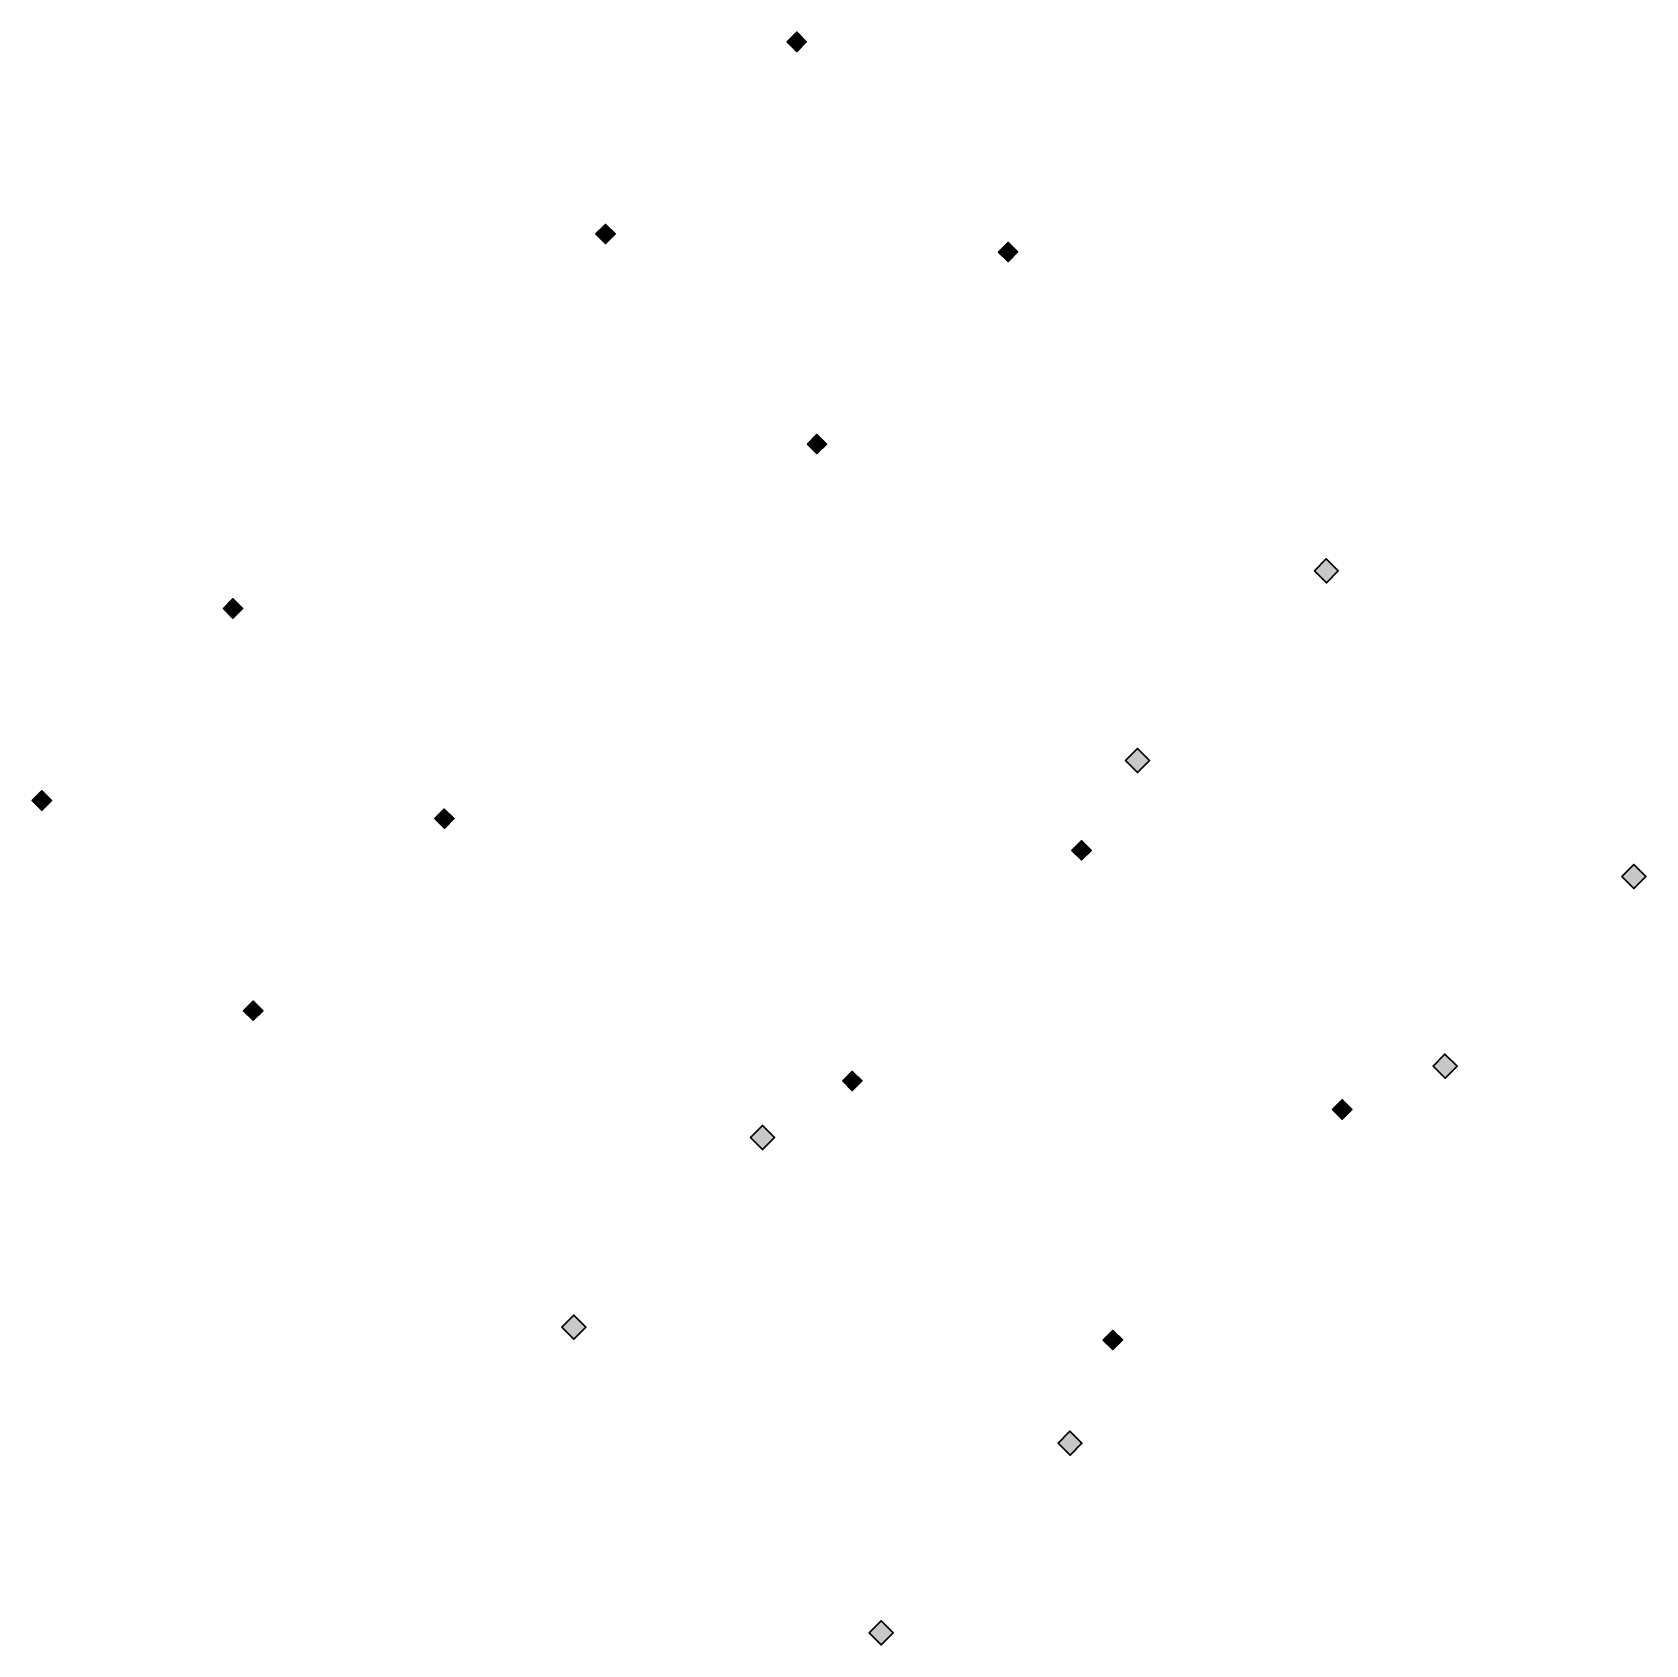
# Model space of a CAD drawing. Extents: x 517158726 to 519536726, y 3499539182 to 3501239182.
# Drawn here: x 518759331 to 518806961, y 3500355953 to 3500403570 of the extents above; entities that cross this region are included whole.
import ezdxf

# ---------------------------------------------------------------- set-up
doc = ezdxf.new("R2010")
doc.units = 0
doc.header["$LTSCALE"] = 500
doc.header["$MEASUREMENT"] = 0
doc.layers.get('0').update_dxf_attribs({"linetype": 'CONTINUOUS'})
doc.layers.add('__覆盖_A10-1楼地上客房部分轴网（1：100）_TEN25IWP$0$C-XREF-SLCT', color=7, linetype='CONTINUOUS', plot=False)
doc.layers.add('C-XREF-SLCT', color=7, linetype='CONTINUOUS', plot=False)
doc.layers.add('S_COLU', color=2, linetype='CONTINUOUS')
doc.layers.add('S_COLU_HACH', color=15, linetype='CONTINUOUS')
doc.styles.add('__覆盖_A10-1楼地上客房部分轴网（1：100）_TEN25IWP$0$Acs', font='Tssdeng.shx', dxfattribs={"width": 0.7, "bigfont": 'Tssdchn.shx'})
doc.styles.add('Acs', font='STFANGSO.TTF', dxfattribs={"width": 0.7})

# ---------------------------------------------------------------- blocks, each defined once
blk = doc.blocks.new('AcsAcadShareArea')
for points in [[(0, 0), (118900, 0), (118900, 85000), (0, 85000)], [(0, 0), (6892.9, 0), (6892.9, 2699.2), (0, 2699.2)], [(6892.9, 0), (28409.4, 0), (28409.4, 2708.4), (6892.9, 2708.4)], [(0, 733), (0, 733), (0, 0), (0, 0)]]:
    blk.add_lwpolyline(points, close=True)
at = {"insert": (596.8, 1991.4), "char_height": 1000, "width": 6073.9, "attachment_point": 1, "style": 'Acs'}
blk.add_mtext('唯一编号：', dxfattribs=at)
at = {"style": 'Acs', "width": 0.8}
blk.add_attdef('唯一编号', (7537.4, 860.8), '', height=1000, dxfattribs=at)
blk = doc.blocks.new('__覆盖_A10-1楼地上客房部分轴网（1：100）_TEN25IWP$0$AcsAcadShareArea')
for points in [[(0, 0), (118900, 0), (118900, 85000), (0, 85000)], [(0, 0), (6892.9, 0), (6892.9, 2699.2), (0, 2699.2)], [(6892.9, 0), (28409.4, 0), (28409.4, 2708.4), (6892.9, 2708.4)], [(0, 733), (0, 733), (0, 0), (0, 0)]]:
    blk.add_lwpolyline(points, close=True)
at = {"insert": (596.8, 1991.4), "char_height": 1000, "width": 6073.9, "attachment_point": 1, "style": '__覆盖_A10-1楼地上客房部分轴网（1：100）_TEN25IWP$0$Acs'}
blk.add_mtext('唯一编号：', dxfattribs=at)
at = {"style": '__覆盖_A10-1楼地上客房部分轴网（1：100）_TEN25IWP$0$Acs', "width": 0.8}
blk.add_attdef('唯一编号', (7537.4, 860.8), '', height=1000, dxfattribs=at)

msp = doc.modelspace()

# ---------------------------------------------------------------- linework, layer by layer
at = {"layer": 'S_COLU'}
for points in [[(518781614, 3500403287), (518781896, 3500403570), (518782180, 3500403288), (518781897, 3500403005)], [(518775972, 3500397614), (518776255, 3500397898), (518776538, 3500397616), (518776256, 3500397332)], [(518787853, 3500397081), (518788135, 3500397365), (518788419, 3500397083), (518788137, 3500396799)], [(518782212, 3500391409), (518782494, 3500391693), (518782778, 3500391411), (518782496, 3500391127)], [(518797178, 3500387667), (518797530, 3500388022), (518797885, 3500387669), (518797532, 3500387315)], [(518764972, 3500386553), (518765254, 3500386837), (518765538, 3500386555), (518765256, 3500386271)], [(518791607, 3500382066), (518791960, 3500382420), (518792314, 3500382068), (518791962, 3500381713)], [(518759331, 3500380881), (518759613, 3500381165), (518759896, 3500380883), (518759614, 3500380599)], [(518771212, 3500380348), (518771494, 3500380632), (518771777, 3500380349), (518771495, 3500380066)], [(518790023, 3500379410), (518790305, 3500379693), (518790589, 3500379411), (518790307, 3500379128)], [(518806254, 3500378641), (518806606, 3500378995), (518806961, 3500378643), (518806608, 3500378288)], [(518765570, 3500374676), (518765852, 3500374959), (518766136, 3500374677), (518765854, 3500374393)], [(518800683, 3500373039), (518801035, 3500373394), (518801390, 3500373041), (518801037, 3500372687)], [(518783254, 3500372603), (518783536, 3500372886), (518783819, 3500372604), (518783537, 3500372321)], [(518797716, 3500371759), (518797998, 3500372042), (518798282, 3500371760), (518798000, 3500371477)], [(518780536, 3500370934), (518780889, 3500371288), (518781243, 3500370936), (518780890, 3500370581)], [(518774965, 3500365332), (518775318, 3500365687), (518775672, 3500365334), (518775320, 3500364980)], [(518790947, 3500364952), (518791229, 3500365235), (518791513, 3500364953), (518791230, 3500364670)], [(518789612, 3500361908), (518789964, 3500362262), (518790319, 3500361909), (518789966, 3500361555)], [(518784041, 3500356306), (518784393, 3500356661), (518784748, 3500356308), (518784395, 3500355953)]]:
    msp.add_lwpolyline(points, close=True, dxfattribs=at)
at = {"layer": 'S_COLU_HACH', "ltscale": 3}
for points in [[(518781897, 3500403005), (518781614, 3500403287), (518782180, 3500403288), (518781896, 3500403570)], [(518776256, 3500397332), (518775972, 3500397614), (518776538, 3500397616), (518776255, 3500397898)], [(518788137, 3500396799), (518787853, 3500397081), (518788419, 3500397083), (518788135, 3500397365)], [(518782496, 3500391127), (518782212, 3500391409), (518782778, 3500391411), (518782494, 3500391693)], [(518797532, 3500387315), (518797178, 3500387667), (518797885, 3500387669), (518797530, 3500388022)], [(518765256, 3500386271), (518764972, 3500386553), (518765538, 3500386555), (518765254, 3500386837)], [(518791962, 3500381713), (518791607, 3500382066), (518792314, 3500382068), (518791960, 3500382420)], [(518759614, 3500380599), (518759331, 3500380881), (518759896, 3500380883), (518759613, 3500381165)], [(518771495, 3500380066), (518771212, 3500380348), (518771777, 3500380349), (518771494, 3500380632)], [(518790307, 3500379128), (518790023, 3500379410), (518790589, 3500379411), (518790305, 3500379693)], [(518806608, 3500378288), (518806254, 3500378641), (518806961, 3500378643), (518806606, 3500378995)], [(518765854, 3500374393), (518765570, 3500374676), (518766136, 3500374677), (518765852, 3500374959)], [(518801037, 3500372687), (518800683, 3500373039), (518801390, 3500373041), (518801035, 3500373394)], [(518783537, 3500372321), (518783254, 3500372603), (518783819, 3500372604), (518783536, 3500372886)], [(518798000, 3500371477), (518797716, 3500371759), (518798282, 3500371760), (518797998, 3500372042)], [(518780890, 3500370581), (518780536, 3500370934), (518781243, 3500370936), (518780889, 3500371288)], [(518775320, 3500364980), (518774965, 3500365332), (518775672, 3500365334), (518775318, 3500365687)], [(518791230, 3500364670), (518790947, 3500364952), (518791513, 3500364953), (518791229, 3500365235)], [(518789966, 3500361555), (518789612, 3500361908), (518790319, 3500361909), (518789964, 3500362262)], [(518784395, 3500355953), (518784041, 3500356306), (518784748, 3500356308), (518784393, 3500356661)]]:
    msp.add_solid(points, dxfattribs=at)

# ---------------------------------------------------------------- block references
at = {"layer": '__覆盖_A10-1楼地上客房部分轴网（1：100）_TEN25IWP$0$C-XREF-SLCT', "xscale": 20, "yscale": 20, "zscale": 20}
msp.add_blockref('__覆盖_A10-1楼地上客房部分轴网（1：100）_TEN25IWP$0$AcsAcadShareArea', (517158726, 3499539182), dxfattribs=at).add_auto_attribs({'唯一编号': '1#楼地上客房部分轴网（1：100）'})
at = {"layer": 'C-XREF-SLCT', "xscale": 20, "yscale": 20, "zscale": 20}
msp.add_blockref('AcsAcadShareArea', (517158726, 3499539182), dxfattribs=at).add_auto_attribs({'唯一编号': 'colu'})

doc.saveas('drawing.dxf')
